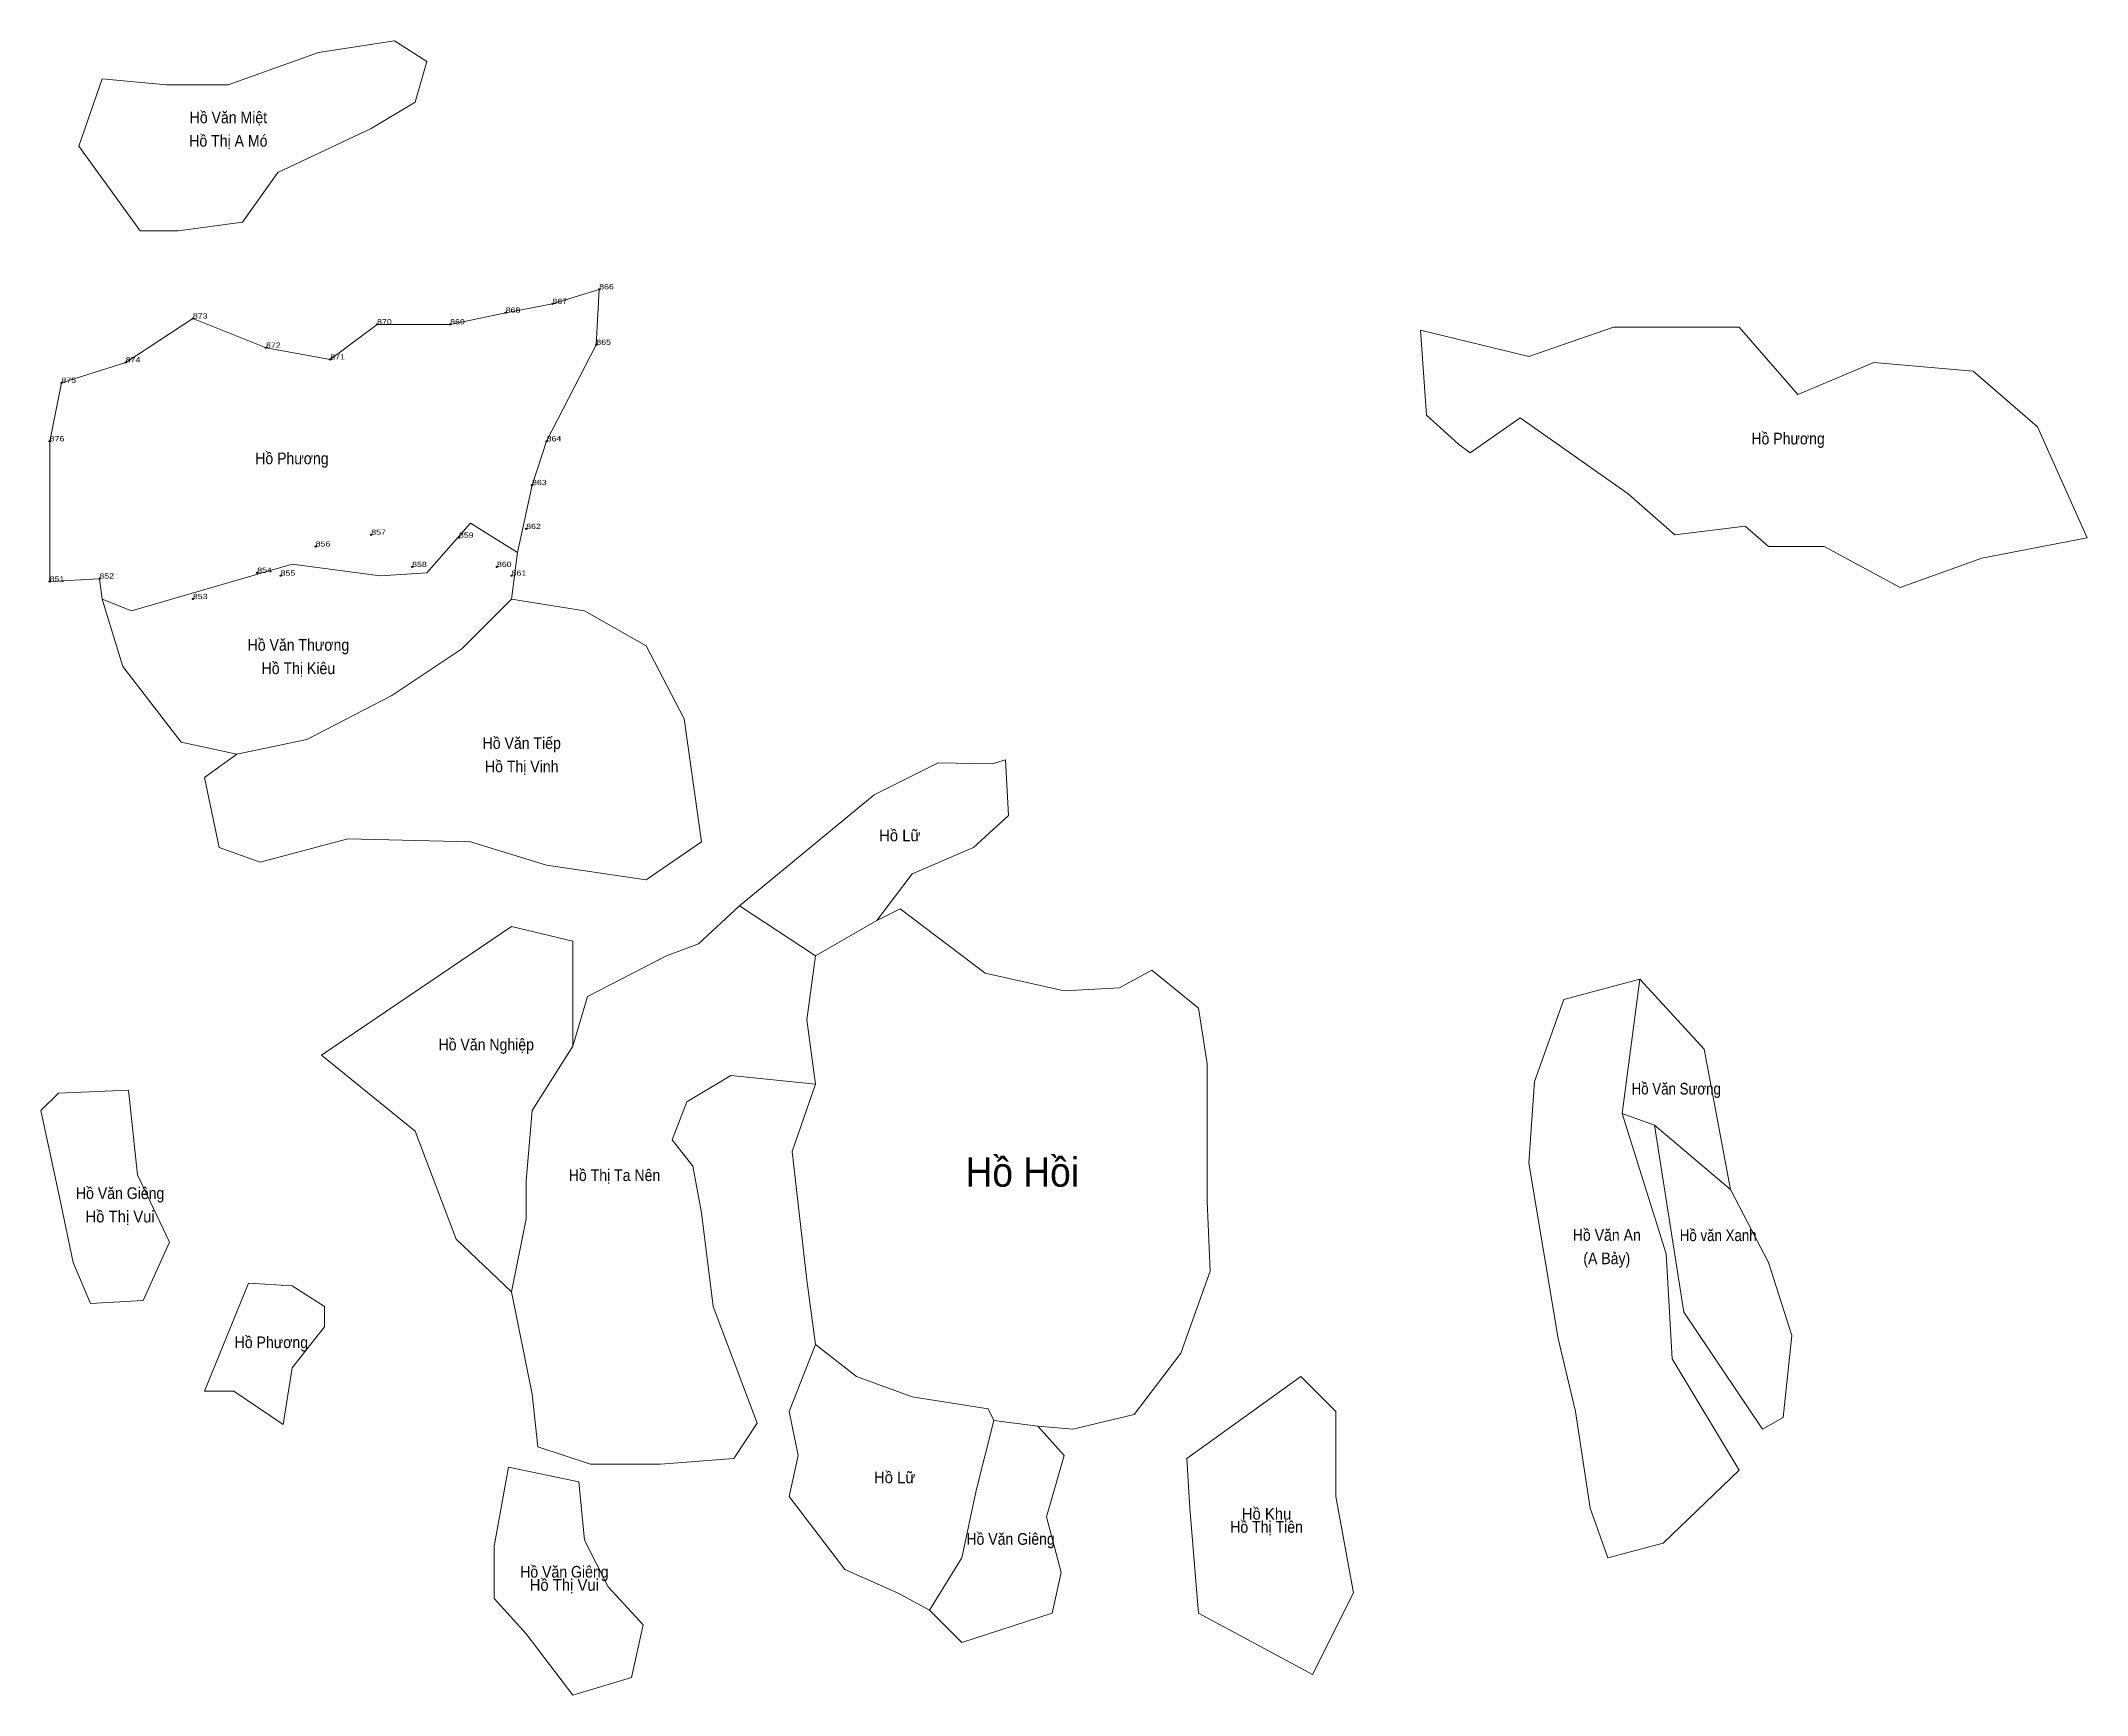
# Model space of a CAD drawing. Header units: metres. Extents: x 549244 to 555620, y 1839739 to 1842785.
# Drawn here: x 553411 to 554111, y 1840701 to 1841267 of the extents above; entities that cross this region are included whole.
import ezdxf
from ezdxf.enums import TextEntityAlignment as Align

# ---------------------------------------------------------------- set-up
doc = ezdxf.new("R2010")
doc.units = ezdxf.units.M
doc.header["$LTSCALE"] = 0.72
doc.header["$PDMODE"] = 32
doc.header["$PDSIZE"] = 0.36
doc.layers.add('10', color=7, linetype='Continuous', lineweight=13)
doc.layers.add('15', color=7, linetype='Continuous', lineweight=13)
for name, color, linetype in [('12', 7, 'Continuous'), ('14', 7, 'Continuous'), ('7', 7, 'Continuous')]:
    doc.layers.add(name, color=color, linetype=linetype)

msp = doc.modelspace()

# ---------------------------------------------------------------- linework, layer by layer
at = {"layer": '10'}
for p, q in [((553650, 1840971), (553696, 1841009)), ((553650, 1840971), (553636, 1840958)), ((553963, 1840896), (553989, 1840874))]:
    msp.add_line(p, q, dxfattribs=at)
for points in [[(553432, 1841076), (553431, 1841083), (553414, 1841082), (553414, 1841130), (553418, 1841150), (553440, 1841157), (553463, 1841172), (553488, 1841162), (553510, 1841158), (553526, 1841170), (553551, 1841170), (553570, 1841174), (553586, 1841177), (553602, 1841182), (553601, 1841163), (553584, 1841130), (553579, 1841115), (553574, 1841092)], [(553650, 1840971), (553676, 1840954), (553697, 1840966), (553709, 1840982), (553730, 1840991), (553742, 1841002), (553741, 1841021), (553736.42, 1841019.6), (553718, 1841020), (553696, 1841009)], [(553752, 1840793), (553764, 1840792), (553785, 1840797), (553801, 1840818), (553811, 1840846), (553810, 1840870), (553810, 1840894), (553810, 1840917), (553807, 1840936), (553791, 1840949), (553780, 1840943), (553761, 1840942), (553734, 1840948), (553705, 1840970), (553697, 1840966)], [(553593, 1840923), (553598, 1840940), (553625, 1840954), (553636, 1840958)], [(553676, 1840954), (553673, 1840932), (553676, 1840910), (553668, 1840887), (553673, 1840843), (553676, 1840821)], [(553958, 1840946), (553980, 1840922), (553989, 1840874), (554002, 1840849), (554010, 1840824), (554007, 1840796), (554000, 1840792), (553973, 1840832), (553963, 1840896), (553952, 1840900)], [(553572, 1840839), (553579, 1840804), (553581, 1840786), (553599, 1840780), (553623, 1840780), (553648, 1840782), (553656, 1840794), (553641, 1840834), (553637, 1840866), (553634, 1840882), (553627, 1840891), (553632, 1840904), (553647, 1840913), (553676, 1840910)], [(553715, 1840730), (553704, 1840736), (553686, 1840744), (553667, 1840769), (553670, 1840783), (553667, 1840798), (553676, 1840821), (553690, 1840810), (553709, 1840803), (553735, 1840799), (553737, 1840795)]]:
    msp.add_lwpolyline(points, dxfattribs=at)
for points in [[(553883, 1841168), (553885, 1841139), (553896, 1841129), (553900, 1841126), (553917, 1841138), (553954, 1841112), (553970, 1841098), (553994, 1841101), (554002, 1841094), (554021, 1841094), (554047, 1841080), (554075, 1841090), (554111, 1841097), (554094, 1841135), (554072, 1841154), (554038, 1841157), (554012, 1841146), (553992, 1841169), (553949, 1841169), (553920, 1841159)], [(553593, 1840959), (553572, 1840964), (553544, 1840945), (553507, 1840920), (553539, 1840894), (553553, 1840857), (553572, 1840839), (553577, 1840864), (553577, 1840877), (553579, 1840901), (553593, 1840923)], [(553467, 1840805), (553482, 1840842), (553497, 1840841), (553508, 1840834), (553508, 1840827), (553497, 1840813), (553493.84, 1840793.63), (553477, 1840805)]]:
    msp.add_lwpolyline(points, close=True, dxfattribs=at)
at = {"layer": '15'}
for points in [[(553454, 1841252), (553432, 1841254), (553424, 1841231), (553445, 1841202), (553458, 1841202), (553480, 1841205), (553492, 1841222), (553524, 1841237), (553539, 1841246), (553543, 1841260), (553532, 1841267), (553506, 1841263), (553475, 1841252)], [(553467, 1841015), (553478, 1841023), (553502, 1841028), (553531, 1841043), (553555, 1841059), (553572, 1841076), (553597, 1841072), (553618, 1841060), (553631, 1841035), (553637, 1840993), (553618, 1840980), (553584, 1840985), (553558, 1840993), (553516, 1840994), (553486, 1840986), (553472, 1840991)], [(553920, 1840883), (553922, 1840911), (553932, 1840939), (553958, 1840946), (553952, 1840900), (553967, 1840852), (553969, 1840816), (553992, 1840778), (553966, 1840753), (553947, 1840748), (553941, 1840765), (553936, 1840798), (553930, 1840823)], [(553417, 1840907), (553441, 1840908), (553444, 1840879), (553455, 1840856), (553446, 1840836), (553428, 1840835), (553422, 1840849), (553417, 1840873), (553411, 1840901)], [(553807, 1840729), (553804, 1840765), (553803, 1840782), (553842, 1840810), (553854, 1840798), (553854, 1840769), (553860, 1840736), (553846, 1840708)], [(553757, 1840729), (553760, 1840743), (553755, 1840762), (553761, 1840783), (553752, 1840793), (553737, 1840795), (553731, 1840771), (553726, 1840748), (553715, 1840730), (553726, 1840719)], [(553613, 1840707), (553617, 1840725), (553605, 1840738), (553597, 1840754), (553595, 1840774), (553571, 1840779), (553566, 1840752), (553566, 1840734), (553577, 1840722), (553593, 1840701)]]:
    msp.add_lwpolyline(points, close=True, dxfattribs=at)
msp.add_lwpolyline([(553478, 1841023), (553459, 1841027), (553439, 1841053), (553432, 1841076), (553442, 1841072), (553497, 1841088), (553527, 1841084), (553543, 1841085), (553558, 1841102), (553574, 1841092), (553572, 1841076)], dxfattribs=at)
at = {"layer": '7'}
for p in [(553602, 1841182), (553586, 1841177), (553463, 1841172), (553526, 1841170), (553551, 1841170), (553570, 1841174), (553488, 1841162), (553601, 1841163), (553440, 1841157), (553510, 1841158), (553418, 1841150), (553414, 1841130), (553584, 1841130), (553579, 1841115), (553524, 1841098), (553577, 1841100), (553505, 1841094), (553554, 1841097), (553485, 1841085), (553493, 1841084), (553538, 1841087), (553567, 1841087), (553572, 1841084), (553414, 1841082), (553431, 1841083), (553463, 1841076)]:
    msp.add_point(p, dxfattribs=at)

# ---------------------------------------------------------------- texts
at = {"layer": '10'}
for s, width, p in [('Hồ Phương', 0.9, (554008.71, 1841128.92)), ('Hồ Phương', 0.9, (553496.86, 1841122.16)), ('Hồ Lữ', 0.95, (553704.82, 1840993.14)), ('Hồ Văn Nghiệp', 0.9, (553563.35, 1840921.6)), ('Hồ Văn Sương', 0.85, (553970.46, 1840906.49)), ('Hồ Thị Ta Nên', 0.9, (553607.23, 1840876.89)), ('Hồ Văn An', 0.9, (553946.69, 1840856.43)), ('Hồ văn Xanh', 0.85, (553984.81, 1840856.32)), ('(A Bảy)', 0.9, (553946.69, 1840848.43)), ('Hồ Phương', 0.9, (553489.84, 1840819.71)), ('Hồ Lữ', 0.95, (553703.06, 1840773.49))]:
    msp.add_text(s, height=4, dxfattribs=dict(at, width=width)).set_placement(p, align=Align.CENTER)
at = {"layer": '12', "width": 1.25}
for s, p in [('866', (553602, 1841182)), ('868', (553570, 1841174)), ('867', (553586, 1841177)), ('873', (553463, 1841172)), ('870', (553526, 1841170)), ('869', (553551, 1841170)), ('872', (553488, 1841162)), ('865', (553601, 1841163)), ('874', (553440, 1841157)), ('871', (553510, 1841158)), ('875', (553418, 1841150)), ('876', (553414, 1841130)), ('864', (553584, 1841130)), ('863', (553579, 1841115)), ('857', (553524, 1841098)), ('859', (553554, 1841097)), ('862', (553577, 1841100)), ('856', (553505, 1841094)), ('852', (553431, 1841083)), ('854', (553485, 1841085)), ('855', (553493, 1841084)), ('858', (553538, 1841087)), ('860', (553567, 1841087)), ('861', (553572, 1841084)), ('851', (553414, 1841082)), ('853', (553463, 1841076))]:
    msp.add_text(s, height=1.8, dxfattribs=at).set_placement(p)
at = {"layer": '14', "width": 0.95}
msp.add_text('Hồ Hồi', height=10, dxfattribs=at).set_placement((553746.73, 1840874.96), align=Align.CENTER)
at = {"layer": '15'}
for s, width, p in [('Hồ Văn Miệt', 0.9, (553475.13, 1841238.83)), ('Hồ Thị A Mó', 0.9, (553475.12, 1841230.83)), ('Hồ Văn Thương', 0.9, (553499.09, 1841058.33)), ('Hồ Thị Kiêu', 0.9, (553499.08, 1841050.33)), ('Hồ Văn Tiếp', 0.9, (553575.49, 1841024.75)), ('Hồ Thị Vinh', 0.9, (553575.49, 1841016.75)), ('Hồ Văn Giêng', 0.9, (553438.09, 1840870.73)), ('Hồ Thị Vui', 0.95, (553438.09, 1840862.73)), ('Hồ Khu', 0.95, (553830.3, 1840761.03)), ('Hồ Văn Giêng', 0.9, (553742.72, 1840752.42)), ('Hồ Thị Tiên', 0.9, (553830.3, 1840756.53)), ('Hồ Văn Giêng', 0.9, (553590.07, 1840741.18)), ('Hồ Thị Vui', 0.95, (553590.06, 1840736.68))]:
    msp.add_text(s, height=4, dxfattribs=dict(at, width=width)).set_placement(p, align=Align.CENTER)

doc.saveas('drawing.dxf')
